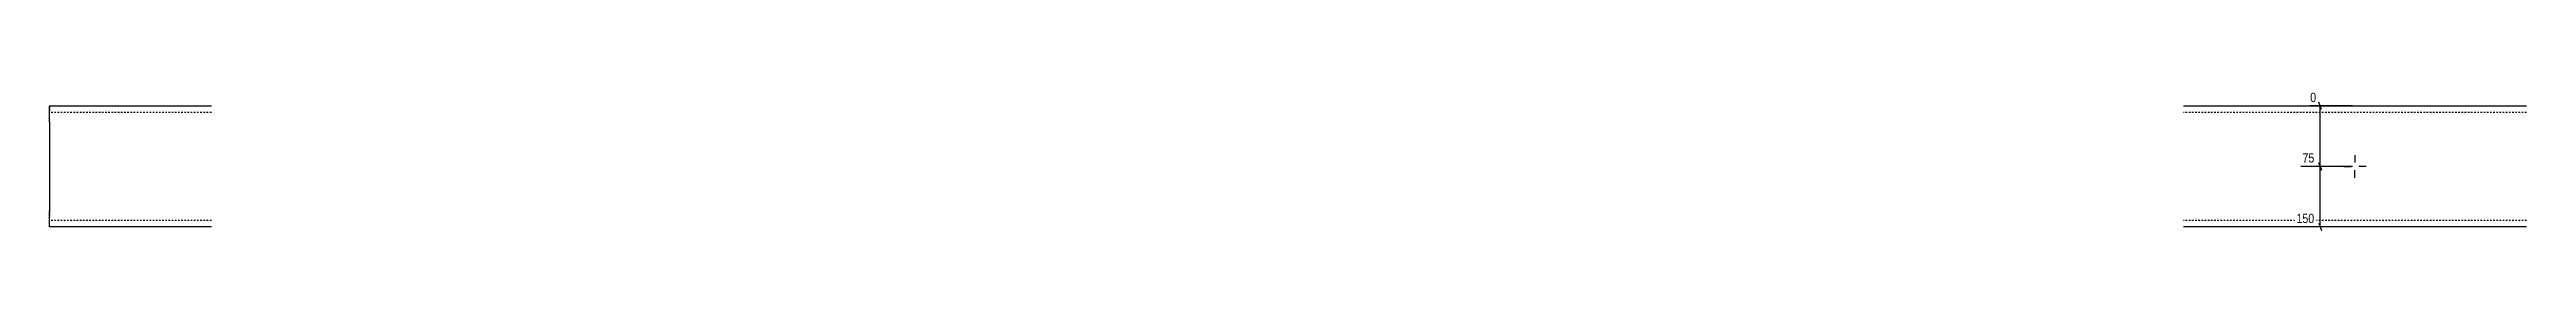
# Model space of a CAD drawing. Header units: millimetres. Extents: x 7 to 20489, y 7 to 253.
# Drawn here: x 13275 to 16337, y 9 to 183 of the extents above; entities that cross this region are included whole.
import ezdxf

# ---------------------------------------------------------------- set-up
doc = ezdxf.new("R2010")
doc.units = ezdxf.units.MM
doc.linetypes.add('DXK_LINE_DOT2', pattern=[3.9198, 1.9599, -1.9599])
doc.layers.add('MÅLSÆTNING', color=7, linetype='Continuous')
doc.layers.add('STÅL', color=7, linetype='Continuous')
doc.styles.add('Arial Narrow', font='ARIALN.TTF', dxfattribs={"height": 0.2})

msp = doc.modelspace()

# ---------------------------------------------------------------- linework, layer by layer
at = {"layer": 'MÅLSÆTNING', "color": 7, "linetype": 'Continuous'}
for p, q in [((16122.5, 163.5), (16070.1, 163.5)), ((16084.3, 159), (16080.7, 168)), ((16084.3, 84), (16080.7, 93)), ((16122.5, 88.5), (16058.4, 88.5)), ((16082.5, 13.5), (16082.5, 88.5)), ((16122.5, 13.5), (16051.1, 13.5)), ((16080.7, 18), (16084.3, 9))]:
    msp.add_line(p, q, dxfattribs=at)
at = {"layer": 'STÅL', "color": 2, "linetype": 'Continuous'}
for p, q in [((13275.5, 143.5), (13275.5, 163.5)), ((13275.5, 163.5), (13475.5, 163.5)), ((15913.5, 163.5), (16337.5, 163.5)), ((13275.5, 143.5), (13275.5, 33.5)), ((13275.5, 19.4), (13275.5, 33.5)), ((13275.5, 13.5), (13275.5, 19.4)), ((13475.5, 13.5), (13275.5, 13.5)), ((16337.5, 13.5), (15913.5, 13.5))]:
    msp.add_line(p, q, dxfattribs=at)
at = {"layer": 'STÅL', "color": 7, "linetype": 'DXK_LINE_DOT2'}
for p, q in [((13275.5, 163.5), (13275.5, 157.6)), ((13475.5, 155.5), (13275.5, 155.5)), ((16337.5, 155.5), (15913.5, 155.5)), ((13275.5, 33.5), (13275.5, 25.8)), ((13275.5, 25.8), (13275.5, 25)), ((13275.5, 19.4), (13275.5, 25)), ((13475.5, 21.5), (13275.5, 21.5)), ((16337.5, 21.5), (15913.5, 21.5))]:
    msp.add_line(p, q, dxfattribs=at)
at = {"layer": 'STÅL', "color": 3, "linetype": 'Continuous'}
for p, q in [((16125.5, 102.5), (16125.5, 93.2)), ((16111.5, 88.5), (16120.8, 88.5)), ((16125.5, 74.5), (16125.5, 83.8)), ((16139.5, 88.5), (16130.1, 88.5))]:
    msp.add_line(p, q, dxfattribs=at)

# ---------------------------------------------------------------- next in the draw order: wipeouts: each hides what was drawn before it
at = {"color": 0, "linetype": 'Continuous'}
for points in [[(16077.6, 90.9), (16077.6, 107.7), (16058.2, 107.7), (16058.2, 90.9)], [(16077.6, 15.9), (16077.6, 32.7), (16050.8, 32.7), (16050.8, 15.9)]]:
    msp.add_wipeout(points, dxfattribs=at).dxf.layer = 'MÅLSÆTNING'

# ---------------------------------------------------------------- next in the draw order: linework, layer by layer
at = {"layer": 'MÅLSÆTNING', "color": 7, "linetype": 'Continuous'}
for p, q in [((16082.5, 88.5), (16082.5, 163.5)), ((16080.7, 93), (16084.3, 84)), ((16122.5, 88.5), (16058.4, 88.5))]:
    msp.add_line(p, q, dxfattribs=at)

# ---------------------------------------------------------------- next in the draw order: texts
at = {"layer": 'MÅLSÆTNING', "color": 3, "linetype": 'Continuous', "style": 'Arial Narrow'}
for s, p in [('75', (16060.6, 93.3)), ('150', (16053.2, 18.3))]:
    msp.add_text(s, height=11.45, dxfattribs=at).set_placement(p)

# ---------------------------------------------------------------- next in the draw order: wipeouts: each hides what was drawn before it
at = {"color": 0, "linetype": 'Continuous'}
msp.add_wipeout([(16079.8, 165.9), (16079.8, 182.7), (16067.7, 182.7), (16067.7, 165.9)], dxfattribs=at).dxf.layer = 'MÅLSÆTNING'

# ---------------------------------------------------------------- next in the draw order: texts
at = {"layer": 'MÅLSÆTNING', "color": 3, "linetype": 'Continuous', "style": 'Arial Narrow'}
msp.add_text('0', height=11.5, dxfattribs=at).set_placement((16070.1, 168.3))

doc.saveas('drawing.dxf')
